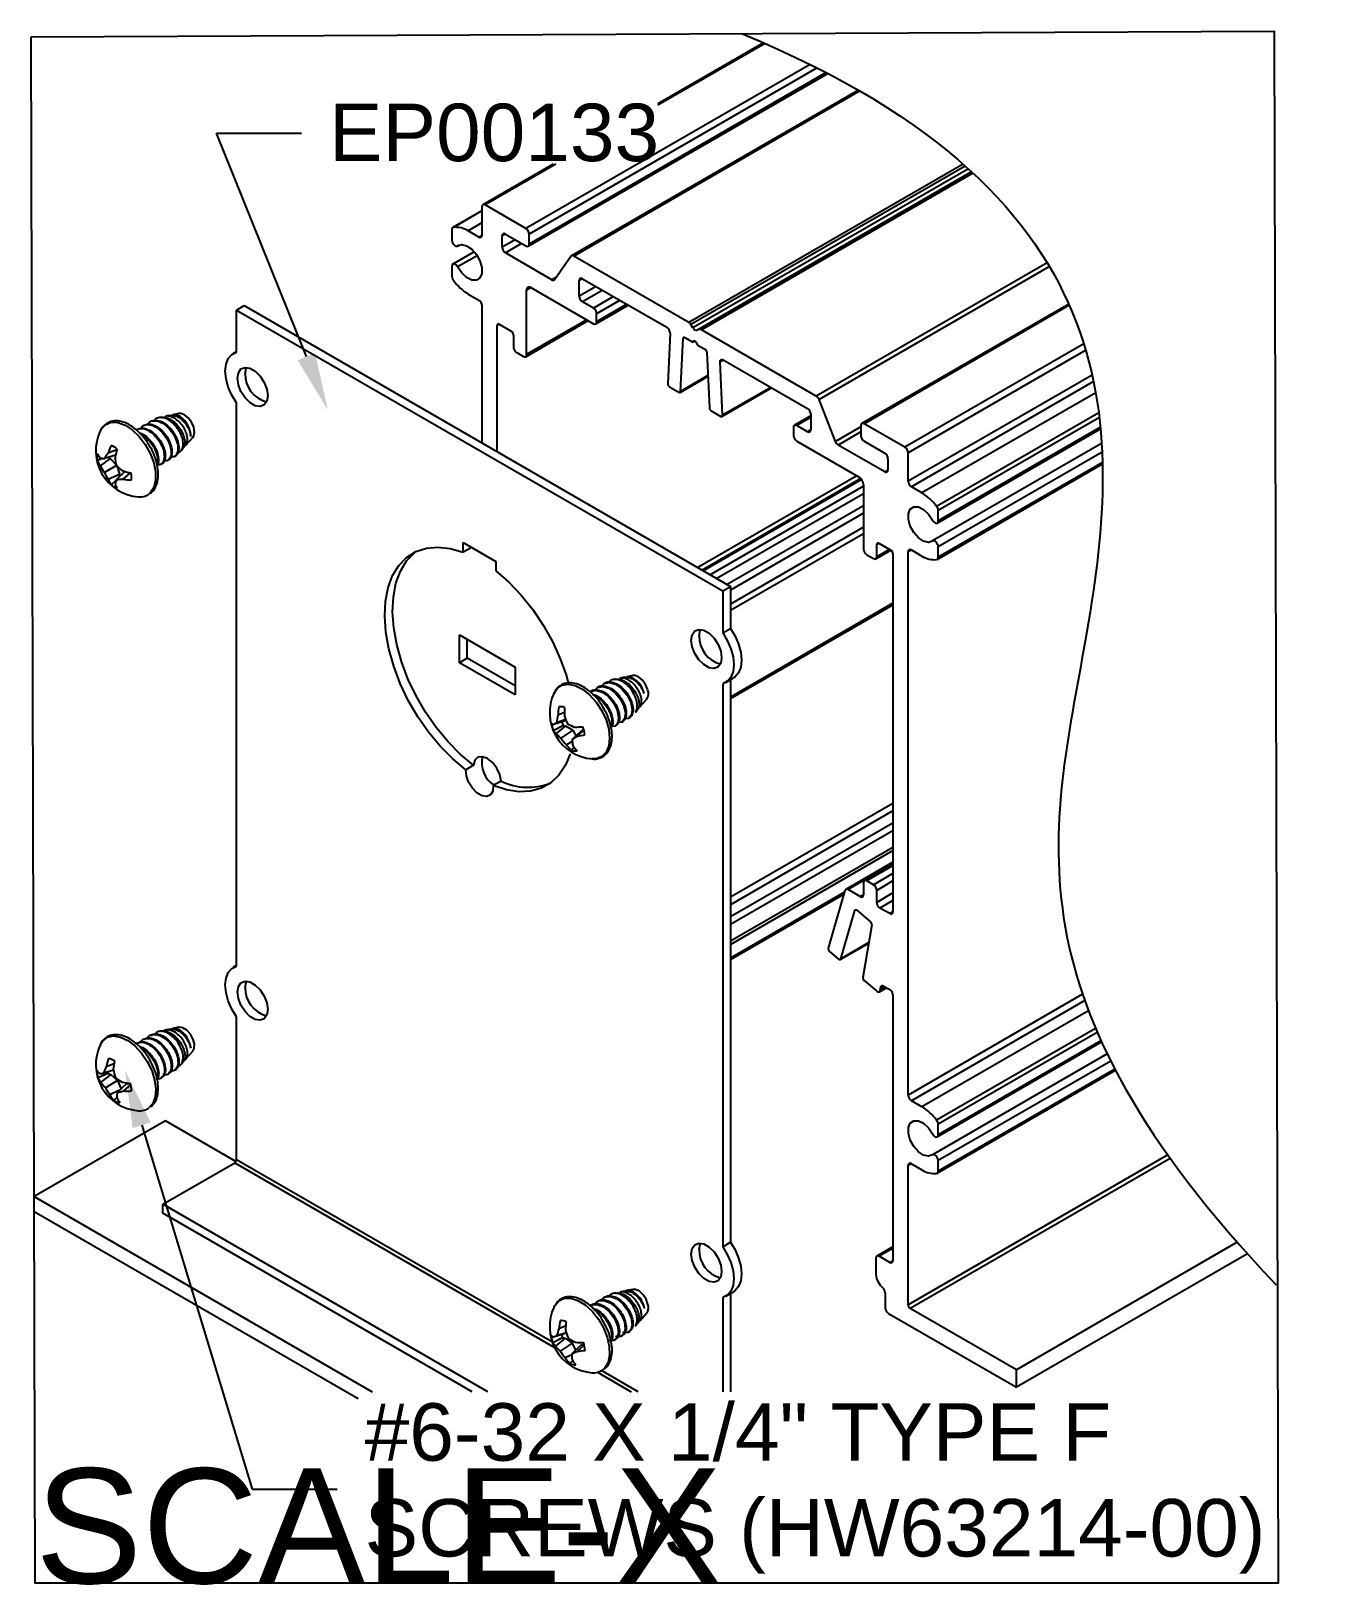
# Model space of a CAD drawing. Extents: x 0 to 4.21, y -5.05 to 0.02.
import ezdxf
from ezdxf import colors
from ezdxf.entities.mleader import LeaderData, LeaderLine
from ezdxf.math import Vec2, Vec3

# ---------------------------------------------------------------- set-up
doc = ezdxf.new("R2010")
doc.units = 0
doc.header["$LTSCALE"] = 0.5
doc.header["$MEASUREMENT"] = 0
for name, color, linetype in [('Dimension', 10, 'CONTINUOUS'), ('End Cap', 92, 'CONTINUOUS'), ('FAB DWG', 221, 'CONTINUOUS'), ('Hardware', 242, 'CONTINUOUS'), ('Housing', 150, 'CONTINUOUS')]:
    doc.layers.add(name, color=color, linetype=linetype)
doc.layers.add('Text-Unprinted', color=131, linetype='CONTINUOUS', plot=False)
doc.styles.add('LSAD_Standard', font='arial.ttf')

msp = doc.modelspace()

# ---------------------------------------------------------------- texts
at = {"layer": 'Text-Unprinted', "ltscale": 0.5, "transparency": 16777216, "style": 'LSAD_Standard'}
msp.add_attdef('SCALE-X', (0.0132, -5.0474), 'XEffectiveScaleFactor', height=0.375, dxfattribs=at)

# ---------------------------------------------------------------- linework, layer by layer
at = {"layer": 'Dimension', "transparency": 16777216}
msp.add_open_spline([(2.3219, 0.0092), (3.6173, -0.5248), (3.502, -2.0327), (3.1689, -3.1314), (4.0635, -4.0731)], degree=3, knots=[0, 0, 0, 0, 1, 1.936571, 1.936571, 1.936571, 1.936571], dxfattribs=at)
at = {"layer": 'End Cap', "transparency": 16777216}
for p, q in [((0.6702, -0.8923), (0.6957, -0.8776)), ((0.6702, -1.0295), (0.6702, -0.8923)), ((0.6702, -0.8923), (2.2571, -1.8084)), ((0.6957, -0.8776), (2.2825, -1.7937)), ((0.6702, -1.0279), (0.66, -1.0338)), ((0.6702, -3.0328), (0.6702, -1.1953)), ((1.4106, -1.6509), (1.5167, -1.7121)), ((1.4106, -1.6823), (1.4106, -1.6509)), ((1.4361, -1.6676), (1.4106, -1.6823)), ((1.4361, -1.6676), (1.4361, -1.6656)), ((1.5167, -1.7121), (1.5167, -1.7435)), ((2.2571, -1.8084), (2.2825, -1.7937)), ((2.2571, -1.8084), (2.2571, -1.9456)), ((2.2825, -1.7937), (2.2825, -1.9309)), ((1.3982, -1.9522), (1.58, -2.0572)), ((1.3982, -2.0431), (1.3982, -1.9522)), ((1.4237, -2.0284), (1.4237, -1.9669)), ((2.2571, -1.9456), (2.2825, -1.9309)), ((1.4237, -2.0284), (1.3982, -2.0431)), ((1.58, -2.1186), (1.4237, -2.0284)), ((1.58, -2.148), (1.3982, -2.0431)), ((1.58, -2.0572), (1.58, -2.148)), ((2.2571, -2.1114), (2.2571, -3.9489)), ((2.2673, -2.1071), (2.2927, -2.0924)), ((2.2825, -2.0983), (2.2825, -3.9342)), ((1.4443, -2.3777), (1.4188, -2.3924)), ((1.534, -2.4295), (1.5085, -2.4442)), ((0.6702, -3.0311), (0.66, -3.037)), ((0.6702, -3.6653), (0.6702, -3.1985)), ((0.4383, -3.538), (0.0098, -3.7853)), ((0.6686, -3.6709), (0.4383, -3.538)), ((0.4305, -3.8102), (0.6646, -3.6751)), ((0.6646, -3.6751), (1.7087, -4.2779)), ((1.7012, -4.2605), (0.6702, -3.6653)), ((0.0098, -3.8342), (0.0098, -3.7853)), ((0.0098, -3.7853), (1.1129, -4.4221)), ((0.0098, -3.8342), (1.067, -4.4445)), ((1.4905, -4.4221), (0.4305, -3.8102)), ((0.4305, -3.8396), (0.4305, -3.8102)), ((1.4396, -4.4221), (0.4305, -3.8396)), ((2.2571, -3.9489), (2.2825, -3.9342)), ((2.2673, -4.1104), (2.2927, -4.0957)), ((2.2825, -4.1016), (2.2825, -4.4221)), ((2.2571, -4.1146), (2.2571, -4.4221)), ((1.8489, -4.3588), (1.9586, -4.4221)), ((1.9813, -4.4221), (1.8619, -4.3532))]:
    msp.add_line(p, q, dxfattribs=at)
at = {"layer": 'End Cap', "transparency": 16777216, "flags": 128}
for points in [[(0.6702, -1.1953), (0.655, -1.1701), (0.6435, -1.1434), (0.6364, -1.1167), (0.6339, -1.0915), (0.6364, -1.069), (0.6435, -1.0506), (0.655, -1.0372), (0.6702, -1.0295)], [(0.6735, -1.1143), (0.6765, -1.0965), (0.6851, -1.0843), (0.6983, -1.0791), (0.7144, -1.0816), (0.7316, -1.0916), (0.7478, -1.1077), (0.7609, -1.128), (0.7695, -1.1502), (0.7725, -1.1715), (0.7695, -1.1893), (0.7609, -1.2015), (0.7478, -1.2067), (0.7316, -1.2041), (0.7144, -1.1942), (0.6983, -1.1781), (0.6851, -1.1577), (0.6765, -1.1356), (0.6735, -1.1143)], [(0.699, -1.0996), (0.702, -1.0818), (0.7032, -1.0791)], [(1.4188, -2.3924), (1.3762, -2.357), (1.3353, -2.3158), (1.297, -2.2695), (1.2619, -2.2192), (1.2309, -2.1659), (1.2046, -2.1105), (1.1834, -2.0542), (1.1677, -1.9981), (1.158, -1.9434), (1.1543, -1.891), (1.1568, -1.8422), (1.1654, -1.7977), (1.18, -1.7586), (1.2001, -1.7256), (1.2256, -1.6993), (1.2557, -1.6803), (1.29, -1.6689), (1.3278, -1.6655), (1.3683, -1.6699), (1.4106, -1.6823)], [(1.4443, -2.3777), (1.4016, -2.3423), (1.3607, -2.3011), (1.3224, -2.2548), (1.2874, -2.2046), (1.2564, -2.1512), (1.23, -2.0958), (1.2088, -2.0395), (1.1932, -1.9834), (1.1834, -1.9287), (1.1798, -1.8764), (1.1823, -1.8275), (1.1909, -1.783), (1.2054, -1.7439), (1.2256, -1.7109), (1.251, -1.6846), (1.258, -1.6792)], [(1.5167, -1.7435), (1.559, -1.7801), (1.5995, -1.8223), (1.6373, -1.8694), (1.6716, -1.9203), (1.7017, -1.9742), (1.7272, -2.0298), (1.7473, -2.0862), (1.7533, -2.1089)], [(2.1548, -1.9694), (2.1578, -1.9516), (2.1664, -1.9394), (2.1795, -1.9342), (2.1957, -1.9368), (2.2129, -1.9467), (2.229, -1.9628), (2.2422, -1.9832), (2.2508, -2.0053), (2.2538, -2.0266), (2.2508, -2.0444), (2.2422, -2.0566), (2.229, -2.0618), (2.2129, -2.0593), (2.1957, -2.0493), (2.1795, -2.0332), (2.1664, -2.0129), (2.1578, -1.9907), (2.1548, -1.9694)], [(2.1802, -1.9547), (2.1832, -1.9369), (2.1844, -1.9342)], [(2.2571, -1.9456), (2.2723, -1.9708), (2.2838, -1.9975), (2.2909, -2.0242), (2.2934, -2.0494), (2.2909, -2.0719), (2.2838, -2.0903), (2.2723, -2.1037), (2.2571, -2.1114)], [(2.2825, -1.9309), (2.2977, -1.9561), (2.3092, -1.9828), (2.3164, -2.0095), (2.3188, -2.0347), (2.3164, -2.0572), (2.3092, -2.0756), (2.2977, -2.089), (2.2927, -2.0924)], [(1.534, -2.4295), (1.5297, -2.4083), (1.5197, -2.387), (1.5056, -2.3685), (1.4891, -2.3554), (1.4727, -2.3496), (1.4585, -2.3517), (1.4486, -2.3615), (1.4443, -2.3777)], [(1.7596, -2.3398), (1.7439, -2.3778), (1.7227, -2.4096), (1.6964, -2.4346), (1.6654, -2.4521), (1.6303, -2.462), (1.592, -2.464), (1.5511, -2.458), (1.5085, -2.4442)], [(1.5085, -2.4442), (1.5067, -2.4619), (1.4992, -2.4744), (1.4871, -2.4799), (1.4718, -2.4779), (1.4555, -2.4684), (1.4402, -2.4529), (1.4281, -2.4333), (1.4206, -2.4122), (1.4188, -2.3924)], [(0.6702, -3.1985), (0.655, -3.1734), (0.6435, -3.1467), (0.6364, -3.12), (0.6339, -3.0947), (0.6364, -3.0723), (0.6435, -3.0538), (0.655, -3.0404), (0.6702, -3.0328)], [(0.6735, -3.1176), (0.6765, -3.0998), (0.6851, -3.0875), (0.6983, -3.0824), (0.7144, -3.0849), (0.7316, -3.0948), (0.7478, -3.1109), (0.7609, -3.1313), (0.7695, -3.1535), (0.7725, -3.1747), (0.7695, -3.1926), (0.7609, -3.2048), (0.7478, -3.2099), (0.7316, -3.2074), (0.7144, -3.1975), (0.6983, -3.1814), (0.6851, -3.161), (0.6765, -3.1389), (0.6735, -3.1176)], [(0.699, -3.1029), (0.702, -3.0851), (0.7032, -3.0823)], [(2.1548, -3.9727), (2.1578, -3.9549), (2.1664, -3.9426), (2.1795, -3.9375), (2.1957, -3.94), (2.2129, -3.9499), (2.229, -3.966), (2.2422, -3.9864), (2.2508, -4.0086), (2.2538, -4.0298), (2.2508, -4.0477), (2.2422, -4.0599), (2.229, -4.065), (2.2129, -4.0625), (2.1957, -4.0526), (2.1795, -4.0365), (2.1664, -4.0161), (2.1578, -3.994), (2.1548, -3.9727)], [(2.1802, -3.958), (2.1832, -3.9402), (2.1844, -3.9374)], [(2.2571, -3.9489), (2.2723, -3.9741), (2.2838, -4.0007), (2.2909, -4.0274), (2.2934, -4.0527), (2.2909, -4.0752), (2.2838, -4.0936), (2.2723, -4.107), (2.2571, -4.1146)], [(2.2825, -3.9342), (2.2977, -3.9594), (2.3092, -3.986), (2.3164, -4.0127), (2.3188, -4.038), (2.3164, -4.0605), (2.3092, -4.0789), (2.2977, -4.0923), (2.2927, -4.0957)]]:
    msp.add_lwpolyline(points, dxfattribs=at)
at = {"layer": 'End Cap', "transparency": 16777216}
for centre, radius, start, end in [((0.7925, -1.1016), 0.0936, 178.7675, 255.0314), ((2.2738, -1.9567), 0.0936, 178.7675, 255.0314), ((1.5573, -2.369), 0.0868, 167.0833, 237.9765), ((1.6215, -2.2484), 0.2012, 244.2006, 291.3488), ((0.7925, -3.1049), 0.0936, 178.7675, 255.0314), ((0.6579, -3.6647), 0.0123, 302.6055, 357.3945), ((2.2738, -3.96), 0.0936, 178.7675, 255.0314)]:
    msp.add_arc(centre, radius, start, end, dxfattribs=at)
at = {"layer": 'Hardware', "transparency": 16777216}
for p, q in [((0.3903, -1.2554), (0.3875, -1.2569)), ((0.4232, -1.2421), (0.4173, -1.2433)), ((0.4532, -1.2358), (0.4394, -1.2387)), ((0.4824, -1.2296), (0.4613, -1.2341)), ((0.3461, -1.2809), (0.3433, -1.2825)), ((0.3682, -1.2681), (0.3654, -1.2697)), ((0.5049, -1.3333), (0.5276, -1.3079)), ((0.2756, -1.3661), (0.2395, -1.377)), ((0.2804, -1.3482), (0.2513, -1.359)), ((0.4675, -1.3701), (0.4703, -1.3685)), ((0.4899, -1.3501), (0.4963, -1.3429)), ((0.2355, -1.3761), (0.216, -1.3832)), ((0.2584, -1.3761), (0.2255, -1.4003)), ((0.2785, -1.3995), (0.2395, -1.4221)), ((0.2529, -1.3729), (0.2584, -1.3761)), ((0.2584, -1.3761), (0.2779, -1.3967)), ((0.306, -1.4188), (0.2785, -1.4446)), ((0.2807, -1.4015), (0.2888, -1.4287)), ((0.4233, -1.3956), (0.4261, -1.394)), ((0.4454, -1.3828), (0.4482, -1.3812)), ((0.2888, -1.4287), (0.2513, -1.4451)), ((0.2888, -1.4287), (0.2888, -1.435)), ((0.3239, -1.4235), (0.3, -1.4434)), ((1.8508, -2.1224), (1.848, -2.124)), ((1.8729, -2.1097), (1.8701, -2.1113)), ((1.9064, -2.0968), (1.8999, -2.0981)), ((1.9363, -2.0905), (1.9219, -2.0935)), ((1.9637, -2.0847), (1.944, -2.0889)), ((1.9541, -2.0888), (1.9441, -2.0893)), ((1.8287, -2.1352), (1.8259, -2.1368)), ((1.9871, -2.1874), (2.0089, -2.163)), ((1.745, -2.2288), (1.7149, -2.2387)), ((1.7406, -2.2054), (1.7195, -2.2145)), ((1.735, -2.1867), (1.7229, -2.1866)), ((1.7458, -2.2309), (1.7401, -2.234)), ((1.9502, -2.2244), (1.9546, -2.2218)), ((1.9721, -2.2041), (1.9788, -2.1966)), ((1.7362, -2.248), (1.7049, -2.2656)), ((1.7401, -2.234), (1.7051, -2.245)), ((1.7444, -2.249), (1.7136, -2.2744)), ((1.7676, -2.2627), (1.7294, -2.2889)), ((1.7362, -2.248), (1.7444, -2.249)), ((1.7444, -2.249), (1.7676, -2.2627)), ((1.7949, -2.2659), (1.7656, -2.2931)), ((1.7676, -2.2627), (1.7782, -2.2814)), ((1.8043, -2.2632), (1.7829, -2.2824)), ((1.7949, -2.2659), (1.8036, -2.2611)), ((1.906, -2.2499), (1.9087, -2.2483)), ((1.9281, -2.2371), (1.9308, -2.2356)), ((1.7663, -2.3005), (1.7472, -2.3105)), ((1.7729, -2.3187), (1.7639, -2.3289)), ((0.424, -3.2451), (0.418, -3.2464)), ((0.4538, -3.2389), (0.44, -3.2418)), ((0.4824, -3.2329), (0.462, -3.2372)), ((0.3466, -3.2838), (0.3439, -3.2854)), ((0.3687, -3.271), (0.366, -3.2726)), ((0.3908, -3.2583), (0.3881, -3.2599)), ((0.4903, -3.3528), (0.4967, -3.3456)), ((0.5053, -3.3361), (0.5276, -3.3112)), ((0.2511, -3.3833), (0.2183, -3.3977)), ((0.2598, -3.3867), (0.2278, -3.4115)), ((0.2686, -3.3726), (0.2366, -3.3825)), ((0.2707, -3.3516), (0.2456, -3.3615)), ((0.2511, -3.3833), (0.2598, -3.3867)), ((0.2598, -3.3867), (0.2824, -3.4059)), ((0.4239, -3.3985), (0.4267, -3.3969)), ((0.446, -3.3858), (0.4488, -3.3842)), ((0.4681, -3.373), (0.4734, -3.37)), ((0.2824, -3.4059), (0.2428, -3.4305)), ((0.289, -3.4385), (0.2574, -3.4534)), ((0.3114, -3.4173), (0.2814, -3.4456)), ((0.2824, -3.4059), (0.2938, -3.4339)), ((0.3253, -3.4198), (0.3014, -3.4404)), ((0.3114, -3.4173), (0.3222, -3.4159)), ((0.2798, -3.4622), (0.2703, -3.4712)), ((1.9058, -4.1001), (1.8997, -4.1014)), ((1.9358, -4.0938), (1.9217, -4.0968)), ((1.9637, -4.088), (1.9437, -4.0922)), ((1.8284, -4.1386), (1.8256, -4.1402)), ((1.8505, -4.1259), (1.8477, -4.1275)), ((1.8725, -4.1131), (1.8698, -4.1147)), ((1.7451, -4.2076), (1.7225, -4.217)), ((1.9717, -4.2077), (1.9784, -4.2003)), ((1.9868, -4.191), (2.0089, -4.1663)), ((1.7343, -4.2458), (1.7024, -4.2621)), ((1.7395, -4.233), (1.705, -4.244)), ((1.7428, -4.2478), (1.7115, -4.2731)), ((1.7467, -4.2301), (1.716, -4.2399)), ((1.7343, -4.2458), (1.7428, -4.2478)), ((1.7468, -4.2304), (1.7395, -4.233)), ((1.7428, -4.2478), (1.7659, -4.264)), ((1.9056, -4.2534), (1.9084, -4.2518)), ((1.9277, -4.2406), (1.9305, -4.239)), ((1.9498, -4.2278), (1.9546, -4.2251)), ((1.7659, -4.264), (1.7271, -4.2895)), ((1.7644, -4.3013), (1.7436, -4.3118)), ((1.7941, -4.2707), (1.7645, -4.2984)), ((1.7659, -4.264), (1.7771, -4.2865)), ((1.8054, -4.2702), (1.783, -4.29)), ((1.7941, -4.2707), (1.8045, -4.267)), ((1.7679, -4.3204), (1.7587, -4.3301))]:
    msp.add_line(p, q, dxfattribs=at)
at = {"layer": 'Hardware', "transparency": 16777216, "flags": 128}
for points in [[(0.2256, -1.2867), (0.2297, -1.2794), (0.2436, -1.2653), (0.2619, -1.2584), (0.2833, -1.2592), (0.3066, -1.2675), (0.3303, -1.2829), (0.3528, -1.3043), (0.3728, -1.3306), (0.389, -1.3599), (0.4005, -1.3905), (0.4064, -1.4204), (0.4064, -1.4477), (0.4005, -1.4709), (0.389, -1.4882), (0.3842, -1.4925)], [(0.5333, -1.29), (0.5308, -1.2742), (0.5237, -1.258), (0.5132, -1.2437), (0.5007, -1.2337), (0.4883, -1.2294), (0.4824, -1.2296)], [(0.5276, -1.3079), (0.5308, -1.303), (0.5333, -1.29)], [(1.7069, -2.1418), (1.7171, -2.1268), (1.7333, -2.1162), (1.7532, -2.1129), (1.7758, -2.1174), (1.7994, -2.1292), (1.8227, -2.1477), (1.8442, -2.1717), (1.8625, -2.1997), (1.8765, -2.2298), (1.8853, -2.2603), (1.8883, -2.2892), (1.8855, -2.3147), (1.8768, -2.3352), (1.8629, -2.3494), (1.8447, -2.3564), (1.831, -2.3569)], [(1.84, -2.1327), (1.8486, -2.1237), (1.8658, -2.1202), (1.8857, -2.1261), (1.9062, -2.1409), (1.9228, -2.1612), (1.9348, -2.185), (1.9397, -2.208), (1.9371, -2.2261), (1.9276, -2.2374), (1.9131, -2.2393), (1.9131, -2.2393)], [(1.8621, -2.1199), (1.8707, -2.1109), (1.8879, -2.1074), (1.9078, -2.1133), (1.9283, -2.1281), (1.9449, -2.1484), (1.9569, -2.1723), (1.9618, -2.1953), (1.9592, -2.2133), (1.9497, -2.2247), (1.9352, -2.2266), (1.9352, -2.2266)], [(2.0122, -2.1298), (2.0053, -2.1136), (1.9948, -2.0992), (1.9824, -2.089), (1.9699, -2.0845), (1.9637, -2.0847)], [(1.8261, -2.1369), (1.8265, -2.1364), (1.8437, -2.1329), (1.8637, -2.1389), (1.8841, -2.1536), (1.9007, -2.1739), (1.9127, -2.1978), (1.9176, -2.2208), (1.915, -2.2389), (1.9055, -2.2502), (1.891, -2.2521), (1.891, -2.2521)], [(0.5329, -3.2871), (0.5284, -3.2708), (0.5198, -3.2551), (0.5083, -3.2423), (0.4956, -3.2344), (0.4837, -3.2327), (0.4824, -3.2329)], [(0.2256, -3.2899), (0.2342, -3.2767), (0.2498, -3.2652), (0.2694, -3.2611), (0.2917, -3.2646), (0.3153, -3.2756), (0.3387, -3.2933), (0.3605, -3.3167), (0.3793, -3.3443), (0.3938, -3.3743), (0.4033, -3.4048), (0.407, -3.434), (0.4049, -3.46), (0.3969, -3.4812), (0.3856, -3.4947)], [(0.5276, -3.3112), (0.5324, -3.3015), (0.5329, -3.2871)], [(2.0132, -4.137), (2.0073, -4.1206), (1.9975, -4.1056), (1.9854, -4.0942), (1.9728, -4.0883), (1.9637, -4.088)], [(1.7069, -4.145), (1.7093, -4.1403), (1.7226, -4.1253), (1.7403, -4.1173), (1.7614, -4.117), (1.7845, -4.1242), (1.8082, -4.1386), (1.831, -4.1593), (1.8514, -4.185), (1.8683, -4.214), (1.8804, -4.2445), (1.8871, -4.2746), (1.888, -4.3024), (1.8829, -4.3263), (1.8722, -4.3445), (1.8657, -4.3506)], [(1.8262, -4.1411), (1.8299, -4.1382), (1.848, -4.137), (1.8682, -4.145), (1.8882, -4.1616), (1.9038, -4.1829), (1.9142, -4.2068), (1.9173, -4.2291), (1.913, -4.2457), (1.9021, -4.2549), (1.8867, -4.2546), (1.8867, -4.2546)], [(1.8383, -4.1362), (1.852, -4.1254), (1.8701, -4.1242), (1.8903, -4.1323), (1.9103, -4.1488), (1.9259, -4.1701), (1.9363, -4.1941), (1.9394, -4.2164), (1.9351, -4.233), (1.9242, -4.2422), (1.9088, -4.2418), (1.9088, -4.2418)], [(1.8604, -4.1235), (1.8741, -4.1127), (1.8922, -4.1114), (1.9124, -4.1195), (1.9324, -4.136), (1.948, -4.1573), (1.9583, -4.1813), (1.9615, -4.2036), (1.9572, -4.2202), (1.9463, -4.2294), (1.9309, -4.2291), (1.9309, -4.2291)]]:
    msp.add_lwpolyline(points, dxfattribs=at)
at = {"layer": 'Hardware', "transparency": 16777216}
for centre, radius, start, end in [((0.4413, -1.3053), 0.0799, 0.7404, 55.3724), ((0.3622, -1.3512), 0.151, 154.7008, 265.2938), ((0.2898, -1.3717), 0.0746, 171.1794, 188.8206), ((0.2733, -1.3307), 0.0644, 207.294, 222.063), ((0.384, -1.459), 0.1662, 143.0124, 150.4521), ((0.4342, -1.4188), 0.1925, 153.8836, 161.8938), ((0.2345, -1.4037), 0.0746, 51.1806, 68.8248), ((0.5641, -1.435), 0.2967, 162.4504, 167.78), ((0.2852, -1.3563), 0.0742, 201.2615, 216.3895), ((0.2532, -1.2816), 0.0964, 253.2757, 261.8218), ((0.3492, -1.3359), 0.1394, 207.4879, 218.1386), ((0.4969, -1.3509), 0.2238, 185.4463, 192.5419), ((0.4298, -1.2347), 0.2238, 227.4587, 234.5541), ((0.3906, -1.1344), 0.2967, 252.2217, 257.5505), ((0.3689, -1.3701), 0.1395, 201.8619, 212.512), ((0.3194, -1.4153), 0.0743, 203.6114, 218.7372), ((0.3082, -1.4037), 0.0746, 231.1806, 248.8248), ((0.368, -1.4804), 0.0964, 158.1864, 166.735), ((0.3355, -1.4384), 0.0645, 197.9392, 212.7056), ((0.2798, -1.2784), 0.1662, 269.5543, 276.9926), ((0.3397, -1.255), 0.1925, 258.1085, 266.1181), ((0.2529, -1.4356), 0.0746, 351.1794, 8.8206), ((0.3549, -1.452), 0.05, 264.1841, 305.8905), ((1.9294, -2.157), 0.0726, 11.6413, 70.1324), ((1.9808, -2.1435), 0.0342, 325.1007, 23.4352), ((1.8434, -2.2063), 0.151, 154.7008, 265.2938), ((1.8665, -2.2554), 0.1526, 164.4755, 173.7284), ((1.8964, -2.2213), 0.177, 168.6671, 177.8049), ((1.7276, -2.2262), 0.0399, 69.9856, 96.8121), ((1.9762, -2.207), 0.2357, 175.5362, 182.4273), ((1.9394, -2.1526), 0.2088, 197.9515, 205.6114), ((1.7135, -2.2239), 0.0227, 225.3249, 248.3198), ((1.8121, -2.2208), 0.1161, 189.531, 202.6536), ((1.7307, -2.2489), 0.0307, 212.8238, 236.1626), ((1.7734, -2.3398), 0.1168, 120.0694, 125.7772), ((1.7875, -2.2097), 0.0982, 221.1906, 233.6901), ((1.8263, -2.2138), 0.0963, 193.5127, 200.7754), ((1.8555, -2.0353), 0.2324, 243.3123, 249.5697), ((1.7652, -1.7209), 0.5323, 270.9863, 273.7775), ((1.7448, -2.0291), 0.2562, 278.5374, 284.1928), ((1.6931, -2.2967), 0.1161, 9.531, 22.6536), ((1.8646, -2.1952), 0.1645, 214.7191, 224.4835), ((1.8448, -2.2386), 0.1212, 216.3659, 228.1287), ((1.7776, -2.2913), 0.0399, 249.9856, 276.8121), ((1.5061, -1.8532), 0.5108, 300.5372, 302.8118), ((1.8835, -2.2863), 0.1181, 183.2954, 193.0274), ((1.8723, -2.2475), 0.1228, 212.2242, 222.8736), ((0.4421, -3.3088), 0.0794, 5.8913, 60.7742), ((0.3622, -3.3545), 0.151, 154.7008, 265.2938), ((0.4265, -3.3966), 0.1843, 160.4746, 169.0462), ((0.2418, -3.3918), 0.0579, 58.1508, 79.0536), ((0.5327, -3.3967), 0.2659, 168.2746, 174.3279), ((0.252, -3.3496), 0.0439, 212.8046, 230.4782), ((0.3079, -3.3738), 0.0927, 179.7067, 194.9638), ((0.2192, -3.2284), 0.1551, 271.8309, 276.47), ((0.3812, -3.4316), 0.1527, 152.679, 161.2227), ((0.3319, -3.3652), 0.0828, 189.1063, 192.6176), ((0.484, -3.3289), 0.2198, 190.869, 198.1928), ((0.4094, -3.2157), 0.2261, 233.5871, 240.4153), ((0.2675, -3.3742), 0.0545, 205.5267, 223.1686), ((0.3313, -3.3448), 0.1232, 212.8092, 224.1035), ((0.3784, -3.3603), 0.1527, 207.3799, 217.559), ((0.3773, -3.4621), 0.0973, 170.2394, 180.0597), ((0.2385, -3.2409), 0.2092, 281.8252, 287.4947), ((0.3612, -3.0699), 0.3482, 259.5053, 263.9369), ((0.3156, -3.2334), 0.2075, 266.0792, 273.3077), ((0.2348, -3.4401), 0.0927, 359.7067, 14.9638), ((0.3398, -3.4071), 0.0945, 209.3252, 222.7108), ((0.3009, -3.422), 0.0579, 238.1508, 259.0536), ((0.3599, -3.4257), 0.0879, 204.5598, 217.2306), ((0.3554, -3.4574), 0.0479, 263.2622, 309.0268), ((1.9263, -4.1624), 0.0762, 9.3962, 65.8787), ((1.8434, -4.2096), 0.151, 154.7008, 265.2938), ((1.9839, -4.1476), 0.0312, 323.2281, 19.9777), ((1.9015, -4.235), 0.1799, 165.3364, 174.2544), ((1.7264, -4.2361), 0.0467, 64.6064, 88.7727), ((1.9919, -4.226), 0.2476, 172.5763, 179.1286), ((1.7204, -4.2178), 0.0304, 218.8533, 239.5416), ((1.803, -4.2264), 0.1068, 185.6133, 199.4921), ((1.9545, -4.9023), 0.704, 109.7998, 110.7554), ((1.8642, -4.2694), 0.1511, 159.7244, 168.7667), ((1.8199, -4.2189), 0.0897, 190.6804, 197.4759), ((1.9515, -4.1667), 0.2144, 195.0024, 202.5129), ((1.8712, -4.0528), 0.2286, 238.9967, 245.5368), ((1.7373, -4.2424), 0.0401, 209.4298, 229.9522), ((1.7979, -4.2068), 0.1089, 217.4568, 229.4038), ((1.8637, -4.2053), 0.1605, 211.6372, 221.5465), ((1.8723, -4.3017), 0.1079, 178.2217, 188.1245), ((1.6472, -4.0152), 0.3065, 292.5004, 296.3013), ((1.8067, -3.8363), 0.4257, 265.9379, 269.484), ((1.7706, -4.0607), 0.2296, 273.0855, 279.4804), ((1.7022, -4.2976), 0.1068, 5.6133, 19.4921), ((1.8356, -4.2509), 0.1103, 213.4735, 225.8343), ((1.7788, -4.2879), 0.0467, 244.6064, 268.7727), ((1.8598, -4.2644), 0.1079, 209.1337, 220.5386), ((1.8362, -4.311), 0.0494, 263.9454, 306.6242)]:
    msp.add_arc(centre, radius, start, end, dxfattribs=at)
for points, knots in [([(0.3795, -1.3242), (0.3756, -1.3185), (0.3659, -1.3039), (0.3469, -1.2845), (0.324, -1.2672), (0.3001, -1.2562), (0.2768, -1.2523), (0.2553, -1.2561), (0.2383, -1.2676), (0.2286, -1.2784), (0.2262, -1.2859), (0.226, -1.2865)], [0, 0, 0, 0, 0.0849665, 0.2159477, 0.3475999, 0.4802531, 0.6133875, 0.7436606, 0.8680223, 0.9896264, 1, 1, 1, 1]), ([(0.3574, -1.2784), (0.3598, -1.2752), (0.3659, -1.2671), (0.3823, -1.2643), (0.4026, -1.27), (0.4232, -1.2848), (0.4409, -1.3057), (0.453, -1.3301), (0.4583, -1.3536), (0.4558, -1.3725), (0.4471, -1.3843), (0.438, -1.3845), (0.4338, -1.3846)], [0, 0, 0, 0, 0.069685, 0.177153, 0.281858, 0.386563, 0.494032, 0.597227, 0.703759, 0.81029, 0.913486, 1, 1, 1, 1]), ([(0.3682, -1.2682), (0.3737, -1.2661), (0.3848, -1.2621), (0.4055, -1.2686), (0.4259, -1.2831), (0.4437, -1.3042), (0.4557, -1.3284), (0.4612, -1.3522), (0.4583, -1.3703), (0.453, -1.3805), (0.4482, -1.3812), (0.4482, -1.3812)], [0, 0, 0, 0, 0.125903, 0.24999, 0.374077, 0.50144, 0.623738, 0.74999, 0.876242, 0.998541, 1, 1, 1, 1]), ([(0.3795, -1.2656), (0.3819, -1.2624), (0.388, -1.2544), (0.4044, -1.2516), (0.4247, -1.2573), (0.4453, -1.272), (0.463, -1.293), (0.4751, -1.3173), (0.4804, -1.3409), (0.4779, -1.3597), (0.4692, -1.3715), (0.4601, -1.3717), (0.4559, -1.3719)], [0, 0, 0, 0, 0.069685, 0.177153, 0.281858, 0.386563, 0.494032, 0.597227, 0.703759, 0.81029, 0.913486, 1, 1, 1, 1]), ([(0.3903, -1.2554), (0.3958, -1.2534), (0.4068, -1.2494), (0.4276, -1.2558), (0.448, -1.2704), (0.4658, -1.2914), (0.4778, -1.3157), (0.4833, -1.3394), (0.4804, -1.3575), (0.4751, -1.3677), (0.4703, -1.3684), (0.4703, -1.3684)], [0, 0, 0, 0, 0.125903, 0.24999, 0.374077, 0.50144, 0.623738, 0.74999, 0.876242, 0.998541, 1, 1, 1, 1]), ([(0.4797, -1.3554), (0.4803, -1.3554), (0.4851, -1.3556), (0.4913, -1.3496), (0.4966, -1.3377), (0.4966, -1.321), (0.4915, -1.3018), (0.4816, -1.2822), (0.4678, -1.2646), (0.4515, -1.2511), (0.4345, -1.243), (0.4187, -1.2421), (0.4076, -1.2456), (0.4038, -1.2512), (0.4029, -1.2525)], [0, 0, 0, 0, 0.013765, 0.106757, 0.199636, 0.294102, 0.388818, 0.483449, 0.579428, 0.675867, 0.772246, 0.869739, 0.967899, 1, 1, 1, 1]), ([(0.4234, -1.2427), (0.427, -1.2421), (0.4355, -1.2405), (0.4513, -1.2461), (0.468, -1.2574), (0.4829, -1.2734), (0.4942, -1.2919), (0.501, -1.3109), (0.5026, -1.3273), (0.5005, -1.3384), (0.4967, -1.3415), (0.4957, -1.3423)], [0, 0, 0, 0, 0.0927609, 0.2190483, 0.3452746, 0.468342, 0.591548, 0.7147012, 0.8349133, 0.9550376, 1, 1, 1, 1]), ([(0.5046, -1.3331), (0.505, -1.3328), (0.5081, -1.3308), (0.5105, -1.322), (0.5107, -1.3077), (0.506, -1.2906), (0.4972, -1.2732), (0.4847, -1.2576), (0.47, -1.2454), (0.4551, -1.2388), (0.4442, -1.2368), (0.4399, -1.2388), (0.4395, -1.239)], [0, 0, 0, 0, 0.014877, 0.132647, 0.252686, 0.373089, 0.493359, 0.615552, 0.73841, 0.861176, 0.985524, 1, 1, 1, 1]), ([(0.4533, -1.2365), (0.4555, -1.2359), (0.4619, -1.2342), (0.4745, -1.2378), (0.489, -1.2464), (0.5024, -1.2594), (0.5128, -1.2747), (0.5196, -1.2907), (0.5206, -1.2998), (0.5211, -1.3043)], [0, 0, 0, 0, 0.084186, 0.241218, 0.3982, 0.551458, 0.70401, 0.856533, 1, 1, 1, 1]), ([(0.4867, -1.2396), (0.4821, -1.2373), (0.4732, -1.233), (0.4652, -1.2338), (0.4614, -1.2342)], [0, 0, 0, 0, 0.510998, 1, 1, 1, 1]), ([(0.4623, -1.2357), (0.4644, -1.235), (0.4708, -1.2329), (0.4798, -1.236), (0.4858, -1.2391), (0.4867, -1.2396)], [0, 0, 0, 0, 0.297807, 0.902635, 1, 1, 1, 1]), ([(0.3433, -1.2825), (0.3489, -1.2805), (0.3599, -1.2765), (0.3807, -1.2829), (0.4011, -1.2975), (0.4188, -1.3185), (0.4309, -1.3428), (0.4362, -1.3664), (0.4337, -1.3852), (0.425, -1.397), (0.4159, -1.3973), (0.4117, -1.3974)], [0, 0, 0, 0, 0.114346, 0.227043, 0.33974, 0.455412, 0.566484, 0.681147, 0.79581, 0.906882, 1, 1, 1, 1]), ([(0.3461, -1.2809), (0.3516, -1.2789), (0.3627, -1.2749), (0.3834, -1.2813), (0.4038, -1.2959), (0.4216, -1.3169), (0.4336, -1.3412), (0.4391, -1.3649), (0.4362, -1.383), (0.4309, -1.3932), (0.4261, -1.3939), (0.4261, -1.3939)], [0, 0, 0, 0, 0.125903, 0.24999, 0.374077, 0.50144, 0.623738, 0.74999, 0.876242, 0.998541, 1, 1, 1, 1]), ([(0.3544, -1.2935), (0.3567, -1.294), (0.3656, -1.2961), (0.3818, -1.3091), (0.3994, -1.3295), (0.4117, -1.3541), (0.4165, -1.377), (0.416, -1.3925), (0.4122, -1.3968), (0.4117, -1.3974)], [0, 0, 0, 0, 0.0617, 0.241726, 0.426505, 0.603936, 0.787103, 0.97027, 1, 1, 1, 1]), ([(0.3576, -1.2968), (0.3579, -1.2968), (0.3648, -1.2988), (0.3791, -1.3109), (0.3967, -1.3311), (0.4087, -1.3555), (0.4143, -1.3787), (0.4118, -1.3899), (0.4107, -1.3953)], [0, 0, 0, 0, 0.0094289, 0.2095852, 0.4150254, 0.612297, 0.8159454, 1, 1, 1, 1]), ([(0.3887, -1.4902), (0.3914, -1.4884), (0.3996, -1.4829), (0.4083, -1.4675), (0.4146, -1.4456), (0.4154, -1.4195), (0.4109, -1.3909), (0.4008, -1.3616), (0.39, -1.3387), (0.3816, -1.3272), (0.3795, -1.3242)], [0, 0, 0, 0, 0.067596, 0.20691, 0.34955, 0.497401, 0.647625, 0.797755, 0.947588, 1, 1, 1, 1]), ([(0.2773, -1.4485), (0.2764, -1.4492), (0.2711, -1.4537), (0.2659, -1.4581), (0.2614, -1.4618)], [0, 0, 0, 0, 0.1609724, 1, 1, 1, 1]), ([(1.8596, -2.1773), (1.8589, -2.176), (1.8527, -2.1657), (1.8377, -2.149), (1.8156, -2.1292), (1.7919, -2.1154), (1.7683, -2.1082), (1.7457, -2.1085), (1.7265, -2.1168), (1.7131, -2.129), (1.7085, -2.1397), (1.7068, -2.1438)], [0, 0, 0, 0, 0.017637, 0.148108, 0.279067, 0.410905, 0.543725, 0.675469, 0.802148, 0.924, 1, 1, 1, 1]), ([(1.8509, -2.1226), (1.8511, -2.1224), (1.8552, -2.118), (1.8685, -2.1176), (1.8886, -2.123), (1.9093, -2.138), (1.9266, -2.1593), (1.9388, -2.1836), (1.9436, -2.2068), (1.9412, -2.2262), (1.9342, -2.2323), (1.9307, -2.2354)], [0, 0, 0, 0, 0.004794, 0.128881, 0.252968, 0.38033, 0.502629, 0.628881, 0.755132, 0.877431, 1, 1, 1, 1]), ([(1.873, -2.1098), (1.8732, -2.1097), (1.8773, -2.1052), (1.8906, -2.1049), (1.9107, -2.1102), (1.9314, -2.1253), (1.9487, -2.1466), (1.9608, -2.1708), (1.9657, -2.1941), (1.9633, -2.2134), (1.9563, -2.2196), (1.9528, -2.2226)], [0, 0, 0, 0, 0.004794, 0.128881, 0.252968, 0.38033, 0.502629, 0.628881, 0.755132, 0.877431, 1, 1, 1, 1]), ([(1.9716, -2.2036), (1.9723, -2.2031), (1.9761, -2.2003), (1.9787, -2.1896), (1.9784, -2.1729), (1.9725, -2.1536), (1.9621, -2.1343), (1.9481, -2.1172), (1.9317, -2.1044), (1.9146, -2.0973), (1.8994, -2.0974), (1.8892, -2.101), (1.8861, -2.1061), (1.8856, -2.1069)], [0, 0, 0, 0, 0.026379, 0.130059, 0.233615, 0.33894, 0.444543, 0.550052, 0.657064, 0.764588, 0.872046, 0.980746, 1, 1, 1, 1]), ([(1.9065, -2.0976), (1.9095, -2.0969), (1.9172, -2.0951), (1.9321, -2.0999), (1.9489, -2.1103), (1.9639, -2.1258), (1.9756, -2.1441), (1.983, -2.1628), (1.9851, -2.1796), (1.9832, -2.1915), (1.9794, -2.1949), (1.9781, -2.1961)], [0, 0, 0, 0, 0.078337, 0.205736, 0.329947, 0.454298, 0.578596, 0.699925, 0.821166, 0.942364, 1, 1, 1, 1]), ([(1.9866, -2.1869), (1.9873, -2.1865), (1.9906, -2.184), (1.9929, -2.1746), (1.9925, -2.1598), (1.9872, -2.1427), (1.9778, -2.1256), (1.9652, -2.1104), (1.9505, -2.0991), (1.9352, -2.0926), (1.9263, -2.0932), (1.9219, -2.0935)], [0, 0, 0, 0, 0.030422, 0.149222, 0.267847, 0.388756, 0.510032, 0.631174, 0.754254, 0.878003, 1, 1, 1, 1]), ([(1.9364, -2.0912), (1.9381, -2.0907), (1.9438, -2.0889), (1.9556, -2.0919), (1.9703, -2.0998), (1.9836, -2.1122), (1.9943, -2.1272), (1.9985, -2.1374), (2.0005, -2.1424)], [0, 0, 0, 0, 0.079666, 0.27007, 0.455959, 0.64099, 0.825987, 1, 1, 1, 1]), ([(1.9435, -2.0903), (1.9461, -2.0894), (1.9495, -2.0882), (1.9533, -2.0887), (1.9541, -2.0888)], [0, 0, 0, 0, 0.794083, 1, 1, 1, 1]), ([(1.8234, -2.355), (1.8259, -2.3557), (1.8362, -2.3586), (1.8531, -2.356), (1.8717, -2.3469), (1.8853, -2.3312), (1.8938, -2.311), (1.897, -2.2866), (1.8948, -2.2589), (1.8871, -2.2297), (1.8754, -2.2016), (1.8646, -2.185), (1.8596, -2.1773)], [0, 0, 0, 0, 0.036532, 0.148194, 0.255095, 0.35865, 0.462757, 0.570755, 0.681581, 0.792926, 0.904031, 1, 1, 1, 1]), ([(1.8288, -2.1353), (1.829, -2.1352), (1.8331, -2.1307), (1.8465, -2.1304), (1.8665, -2.1357), (1.8872, -2.1508), (1.9045, -2.1721), (1.9167, -2.1963), (1.9215, -2.2196), (1.9191, -2.2389), (1.9121, -2.2451), (1.9086, -2.2481)], [0, 0, 0, 0, 0.004794, 0.128881, 0.252968, 0.38033, 0.502629, 0.628881, 0.755132, 0.877431, 1, 1, 1, 1]), ([(1.8335, -2.1468), (1.8371, -2.1476), (1.8475, -2.1501), (1.8651, -2.1638), (1.8824, -2.1847), (1.8946, -2.2092), (1.8992, -2.2321), (1.8981, -2.2481), (1.8937, -2.2526), (1.8926, -2.2537)], [0, 0, 0, 0, 0.0917017, 0.2654753, 0.4323394, 0.6045974, 0.7768555, 0.9437196, 1, 1, 1, 1]), ([(1.8384, -2.1507), (1.8394, -2.151), (1.8473, -2.1531), (1.8624, -2.1656), (1.8796, -2.1863), (1.8919, -2.2109), (1.8963, -2.2335), (1.8958, -2.2483), (1.8925, -2.2521), (1.8923, -2.2524)], [0, 0, 0, 0, 0.030419, 0.225449, 0.412725, 0.606055, 0.799385, 0.986661, 1, 1, 1, 1]), ([(0.4799, -3.3578), (0.4823, -3.3574), (0.4885, -3.3564), (0.4947, -3.3475), (0.4977, -3.3331), (0.4952, -3.315), (0.4877, -3.2954), (0.4759, -3.2765), (0.4607, -3.2607), (0.4439, -3.2496), (0.4273, -3.2449), (0.4129, -3.2463), (0.4066, -3.2524), (0.4037, -3.2551)], [0, 0, 0, 0, 0.058406, 0.151973, 0.245428, 0.340479, 0.435781, 0.530997, 0.627571, 0.724607, 0.821583, 0.919679, 1, 1, 1, 1]), ([(0.4242, -3.2458), (0.4254, -3.2454), (0.4311, -3.2431), (0.444, -3.246), (0.4609, -3.2544), (0.4769, -3.2685), (0.49, -3.286), (0.4989, -3.305), (0.503, -3.3228), (0.5023, -3.3373), (0.4982, -3.3428), (0.4964, -3.3454)], [0, 0, 0, 0, 0.033343, 0.160136, 0.286867, 0.410427, 0.534126, 0.657772, 0.778466, 0.899071, 1, 1, 1, 1]), ([(0.4904, -3.3407), (0.4911, -3.341), (0.4958, -3.3424), (0.5026, -3.3394), (0.5093, -3.3316), (0.5117, -3.3186), (0.5094, -3.3027), (0.5027, -3.2853), (0.4921, -3.2685), (0.4784, -3.2545), (0.4633, -3.2445), (0.4485, -3.2406), (0.4377, -3.241), (0.4336, -3.2445), (0.4327, -3.2453)], [0, 0, 0, 0, 0.017622, 0.110996, 0.204465, 0.297796, 0.392924, 0.488341, 0.583652, 0.680489, 0.777851, 0.87514, 0.973684, 1, 1, 1, 1]), ([(0.4539, -3.2391), (0.4542, -3.239), (0.4582, -3.2371), (0.4684, -3.2388), (0.4829, -3.2448), (0.4971, -3.256), (0.5089, -3.2703), (0.5174, -3.2862), (0.5198, -3.2959), (0.521, -3.3007)], [0, 0, 0, 0, 0.011354, 0.180875, 0.350341, 0.515787, 0.68047, 0.845124, 1, 1, 1, 1]), ([(0.4606, -3.239), (0.4615, -3.2384), (0.4664, -3.2356), (0.474, -3.2372), (0.48, -3.2393), (0.4808, -3.2396)], [0, 0, 0, 0, 0.181051, 0.886445, 1, 1, 1, 1]), ([(0.4808, -3.2396), (0.4763, -3.238), (0.4695, -3.2356), (0.464, -3.2373), (0.4622, -3.2379)], [0, 0, 0, 0, 0.674984, 1, 1, 1, 1]), ([(0.393, -3.35), (0.3924, -3.3487), (0.3876, -3.3378), (0.3746, -3.3187), (0.3546, -3.2949), (0.332, -3.2758), (0.3084, -3.2625), (0.2848, -3.2561), (0.2624, -3.2571), (0.2436, -3.2661), (0.2305, -3.279), (0.2261, -3.2902), (0.2243, -3.2947)], [0, 0, 0, 0, 0.0153875, 0.1302183, 0.2452411, 0.3607291, 0.4770202, 0.5941447, 0.7099803, 0.8210972, 0.9283325, 1, 1, 1, 1]), ([(0.3445, -3.2865), (0.3475, -3.2847), (0.3553, -3.2797), (0.3728, -3.2825), (0.3935, -3.2935), (0.4127, -3.3123), (0.4273, -3.3358), (0.4356, -3.36), (0.4363, -3.3814), (0.4292, -3.396), (0.4202, -3.4023), (0.4131, -3.4005), (0.4118, -3.4002)], [0, 0, 0, 0, 0.0680973, 0.1803474, 0.2925975, 0.4078109, 0.5184432, 0.6326518, 0.7468603, 0.8574926, 0.972706, 1, 1, 1, 1]), ([(0.3473, -3.285), (0.3502, -3.2831), (0.358, -3.2781), (0.3756, -3.2809), (0.3963, -3.2919), (0.4155, -3.3107), (0.43, -3.3342), (0.4384, -3.3586), (0.4388, -3.3794), (0.434, -3.3928), (0.4279, -3.3951), (0.426, -3.3958)], [0, 0, 0, 0, 0.075278, 0.199365, 0.323452, 0.450815, 0.573113, 0.699365, 0.825617, 0.947915, 1, 1, 1, 1]), ([(0.3533, -3.2949), (0.3533, -3.2949), (0.3598, -3.2955), (0.3744, -3.3054), (0.3933, -3.3232), (0.408, -3.3471), (0.416, -3.371), (0.4174, -3.3903), (0.4133, -3.3975), (0.4118, -3.4002)], [0, 0, 0, 0, 0.002391, 0.179449, 0.361181, 0.535687, 0.715835, 0.895982, 1, 1, 1, 1]), ([(0.3582, -3.2805), (0.3589, -3.2793), (0.3625, -3.2724), (0.3754, -3.2679), (0.3947, -3.2694), (0.4157, -3.2808), (0.4348, -3.2995), (0.4494, -3.3231), (0.4577, -3.3473), (0.4584, -3.3687), (0.4513, -3.3832), (0.4423, -3.3896), (0.4352, -3.3878), (0.4339, -3.3874)], [0, 0, 0, 0, 0.022421, 0.129984, 0.234779, 0.339575, 0.447137, 0.550423, 0.657047, 0.763671, 0.866956, 0.974519, 1, 1, 1, 1]), ([(0.3694, -3.2722), (0.3723, -3.2703), (0.3801, -3.2654), (0.3977, -3.2681), (0.4183, -3.2791), (0.4376, -3.298), (0.4521, -3.3214), (0.4605, -3.3458), (0.4609, -3.3666), (0.4561, -3.38), (0.45, -3.3823), (0.4481, -3.383)], [0, 0, 0, 0, 0.075278, 0.199365, 0.323452, 0.450815, 0.573113, 0.699365, 0.825617, 0.947915, 1, 1, 1, 1]), ([(0.3803, -3.2677), (0.381, -3.2665), (0.3846, -3.2596), (0.3975, -3.2551), (0.4168, -3.2566), (0.4377, -3.2681), (0.4569, -3.2868), (0.4715, -3.3103), (0.4797, -3.3345), (0.4805, -3.3559), (0.4734, -3.3704), (0.4644, -3.3768), (0.4573, -3.375), (0.456, -3.3747)], [0, 0, 0, 0, 0.022421, 0.129984, 0.234779, 0.339575, 0.447137, 0.550423, 0.657047, 0.763671, 0.866956, 0.974519, 1, 1, 1, 1]), ([(0.3915, -3.2594), (0.3944, -3.2576), (0.4022, -3.2526), (0.4198, -3.2554), (0.4404, -3.2664), (0.4597, -3.2852), (0.4742, -3.3087), (0.4826, -3.333), (0.483, -3.3538), (0.4782, -3.3673), (0.4721, -3.3696), (0.4702, -3.3702)], [0, 0, 0, 0, 0.075278, 0.199365, 0.323452, 0.450815, 0.573113, 0.699365, 0.825617, 0.947915, 1, 1, 1, 1]), ([(0.3585, -3.3007), (0.3627, -3.3027), (0.3739, -3.3079), (0.3906, -3.3252), (0.4053, -3.3486), (0.4132, -3.3725), (0.4148, -3.3904), (0.4114, -3.3967), (0.4106, -3.3983)], [0, 0, 0, 0, 0.123504, 0.328084, 0.52453, 0.727326, 0.930122, 1, 1, 1, 1]), ([(0.3918, -3.492), (0.3963, -3.4873), (0.4054, -3.4777), (0.413, -3.4568), (0.4158, -3.4322), (0.413, -3.4043), (0.4055, -3.3761), (0.397, -3.3583), (0.393, -3.35)], [0, 0, 0, 0, 0.15846, 0.323836, 0.495496, 0.671267, 0.847607, 1, 1, 1, 1]), ([(1.9717, -4.2077), (1.9738, -4.2043), (1.9782, -4.1976), (1.9788, -4.1812), (1.9745, -4.1625), (1.9652, -4.1429), (1.952, -4.125), (1.9361, -4.1108), (1.919, -4.102), (1.9031, -4.1), (1.8912, -4.103), (1.8869, -4.1087), (1.8855, -4.1105)], [0, 0, 0, 0, 0.101277, 0.204699, 0.309889, 0.415356, 0.520729, 0.627604, 0.73499, 0.842309, 0.950869, 1, 1, 1, 1]), ([(1.9059, -4.1005), (1.9103, -4.1), (1.9198, -4.0989), (1.9364, -4.1055), (1.9529, -4.1176), (1.9672, -4.134), (1.9777, -4.1527), (1.9838, -4.1712), (1.9844, -4.1871), (1.982, -4.1972), (1.9786, -4.1995), (1.978, -4.1999)], [0, 0, 0, 0, 0.113076, 0.240193, 0.364129, 0.488205, 0.612228, 0.733288, 0.854261, 0.97519, 1, 1, 1, 1]), ([(1.9867, -4.1909), (1.9886, -4.188), (1.9924, -4.1821), (1.9929, -4.1676), (1.9889, -4.151), (1.9806, -4.1336), (1.9688, -4.1177), (1.9544, -4.105), (1.9393, -4.0976), (1.9279, -4.095), (1.9229, -4.097), (1.9219, -4.0974)], [0, 0, 0, 0, 0.116199, 0.234626, 0.355335, 0.47641, 0.597351, 0.720227, 0.84377, 0.967221, 1, 1, 1, 1]), ([(1.9359, -4.0945), (1.9388, -4.0939), (1.946, -4.0925), (1.9593, -4.097), (1.9737, -4.1062), (1.9865, -4.1195), (1.9964, -4.135), (1.9998, -4.1451), (2.0015, -4.15)], [0, 0, 0, 0, 0.125354, 0.306307, 0.482967, 0.658813, 0.834626, 1, 1, 1, 1]), ([(1.9574, -4.0929), (1.953, -4.092), (1.9456, -4.0906), (1.9399, -4.0938), (1.9376, -4.0951)], [0, 0, 0, 0, 0.591768, 1, 1, 1, 1]), ([(1.9404, -4.094), (1.9406, -4.0938), (1.9443, -4.0908), (1.9508, -4.0915), (1.9566, -4.0927), (1.9574, -4.0929)], [0, 0, 0, 0, 0.04922, 0.868166, 1, 1, 1, 1]), ([(1.8662, -4.1906), (1.8655, -4.1894), (1.8599, -4.1788), (1.8456, -4.161), (1.8244, -4.1394), (1.8011, -4.1232), (1.7773, -4.1134), (1.7541, -4.1107), (1.7334, -4.1161), (1.7183, -4.1263), (1.7126, -4.1362), (1.7105, -4.1399)], [0, 0, 0, 0, 0.01722, 0.14726, 0.277658, 0.408792, 0.540944, 0.673205, 0.801884, 0.924749, 1, 1, 1, 1]), ([(1.8289, -4.1395), (1.8302, -4.1385), (1.8357, -4.1336), (1.8507, -4.1342), (1.8712, -4.142), (1.8914, -4.1588), (1.9076, -4.1812), (1.9182, -4.2056), (1.9212, -4.228), (1.9176, -4.2447), (1.9108, -4.249), (1.9078, -4.2508)], [0, 0, 0, 0, 0.034409, 0.158496, 0.282583, 0.409946, 0.532244, 0.658496, 0.784748, 0.907047, 1, 1, 1, 1]), ([(1.8331, -4.1499), (1.8383, -4.1516), (1.8505, -4.1555), (1.8693, -4.1717), (1.8855, -4.1938), (1.8962, -4.2184), (1.8989, -4.2405), (1.8966, -4.2549), (1.8921, -4.2583), (1.8913, -4.2589)], [0, 0, 0, 0, 0.129786, 0.2997, 0.462858, 0.63129, 0.799722, 0.962881, 1, 1, 1, 1]), ([(1.8386, -4.1548), (1.8411, -4.1557), (1.8505, -4.159), (1.8665, -4.1734), (1.8828, -4.1955), (1.8932, -4.2198), (1.8967, -4.2413), (1.8933, -4.2507), (1.8919, -4.2547)], [0, 0, 0, 0, 0.0718245, 0.2699078, 0.460115, 0.6564707, 0.8528264, 1, 1, 1, 1]), ([(1.851, -4.1268), (1.8522, -4.1257), (1.8578, -4.1208), (1.8728, -4.1215), (1.8933, -4.1293), (1.9135, -4.146), (1.9297, -4.1684), (1.9403, -4.1928), (1.9433, -4.2152), (1.9397, -4.232), (1.9328, -4.2362), (1.9299, -4.2381)], [0, 0, 0, 0, 0.034409, 0.158496, 0.282583, 0.409946, 0.532244, 0.658496, 0.784748, 0.907047, 1, 1, 1, 1]), ([(1.8731, -4.114), (1.8743, -4.113), (1.8799, -4.1081), (1.8949, -4.1087), (1.9154, -4.1165), (1.9356, -4.1333), (1.9518, -4.1556), (1.9624, -4.1801), (1.9654, -4.2025), (1.9618, -4.2192), (1.9549, -4.2235), (1.952, -4.2253)], [0, 0, 0, 0, 0.034409, 0.158496, 0.282583, 0.409946, 0.532244, 0.658496, 0.784748, 0.907047, 1, 1, 1, 1]), ([(1.8703, -4.3484), (1.8737, -4.3458), (1.8824, -4.3393), (1.891, -4.3223), (1.8964, -4.2997), (1.8963, -4.273), (1.8907, -4.2442), (1.8807, -4.2159), (1.8708, -4.1986), (1.8662, -4.1906)], [0, 0, 0, 0, 0.093598, 0.240248, 0.391276, 0.547446, 0.70551, 0.863328, 1, 1, 1, 1])]:
    msp.add_open_spline(points, degree=3, knots=knots, dxfattribs=at)
at = {"layer": 'Housing', "transparency": 16777216}
for p, q in [((2.3902, -0.0197), (2.0457, -0.2186)), ((2.3953, -0.0219), (2.0457, -0.2237)), ((2.5425, -0.0904), (1.6152, -0.6257)), ((1.6227, -0.6836), (2.5999, -0.1195)), ((2.5653, -0.1017), (1.6258, -0.6441)), ((2.5953, -0.1171), (1.6258, -0.6767)), ((2.7003, -0.1745), (1.7638, -0.7151)), ((2.7047, -0.177), (1.7713, -0.7158)), ((1.7035, -0.4161), (1.4747, -0.5482)), ((1.7123, -0.4161), (1.4822, -0.549)), ((3.0416, -0.4155), (2.1463, -0.9323)), ((3.0489, -0.422), (2.1531, -0.9391)), ((3.0591, -0.4311), (2.1602, -0.9501)), ((3.0697, -0.4408), (2.1738, -0.9579)), ((3.0705, -0.4416), (2.1809, -0.9552)), ((3.0739, -0.4447), (2.1877, -0.9562)), ((1.4716, -0.5551), (1.4716, -0.6478)), ((1.6152, -0.6257), (1.4822, -0.549)), ((1.4716, -0.5682), (1.3767, -0.623)), ((1.4716, -0.5686), (1.3785, -0.6224)), ((1.4716, -0.6078), (1.4264, -0.6339)), ((1.3736, -0.6299), (1.3736, -0.664)), ((1.461, -0.6539), (1.4264, -0.6339)), ((1.4716, -0.6478), (1.461, -0.6539)), ((1.548, -0.6441), (1.5374, -0.6502)), ((1.5374, -0.687), (1.5374, -0.6502)), ((1.548, -0.6441), (1.6152, -0.6829)), ((1.6258, -0.6767), (1.6258, -0.6441)), ((1.4464, -0.7015), (1.3767, -0.7417)), ((1.3917, -0.6832), (1.397, -0.6801)), ((1.3967, -0.6802), (1.3922, -0.6828)), ((1.5798, -0.6625), (1.5374, -0.687)), ((1.601, -0.6747), (1.548, -0.7053)), ((1.6998, -0.793), (1.548, -0.7053)), ((1.3736, -0.7486), (1.3736, -0.7827)), ((1.456, -0.7145), (1.3922, -0.7513)), ((1.7621, -0.7167), (1.709, -0.7922)), ((2.1463, -0.9323), (1.7713, -0.7158)), ((3.3161, -0.7378), (2.5627, -1.1727)), ((3.3235, -0.7502), (2.5719, -1.1841)), ((1.7143, -0.7846), (1.6998, -0.793)), ((1.7999, -0.7895), (1.7893, -0.7956)), ((1.7893, -0.8471), (1.7893, -0.7956)), ((1.8, -0.7896), (2.0748, -0.9482)), ((1.4264, -0.8397), (1.461, -0.8597)), ((1.6314, -0.8188), (1.6173, -0.827)), ((1.6173, -1.0375), (1.6173, -0.827)), ((1.6314, -0.8188), (1.8352, -0.9365)), ((1.8444, -0.8152), (1.7893, -0.8471)), ((1.8656, -0.8275), (1.7999, -0.8654)), ((1.901, -0.8479), (1.8352, -0.8858)), ((1.9222, -0.8601), (1.8458, -0.9042)), ((1.4716, -0.8781), (1.4716, -1.3256)), ((1.8352, -0.8858), (1.7999, -0.8654)), ((1.8427, -0.9372), (1.9492, -0.8757)), ((1.9448, -0.8732), (1.8458, -0.9303)), ((1.8458, -0.9303), (1.8458, -0.9042)), ((3.3866, -0.8723), (2.7113, -1.2621)), ((3.3884, -0.8763), (2.7188, -1.2628)), ((1.5282, -0.9382), (1.5211, -0.9423)), ((1.5211, -1.3542), (1.5211, -0.9423)), ((1.5282, -0.9382), (1.5671, -0.9607)), ((1.6142, -1.0444), (1.8182, -0.9266)), ((1.8138, -0.9241), (1.6173, -1.0375)), ((2.1602, -0.9501), (2.1531, -0.9391)), ((2.1809, -0.9552), (2.1738, -0.9579)), ((2.5627, -1.1727), (2.1877, -0.9562)), ((1.5742, -0.9729), (1.5742, -1.0126)), ((2.0854, -0.9672), (2.0776, -1.1321)), ((2.12, -1.1573), (2.1282, -0.9844)), ((2.1329, -0.9817), (2.1282, -0.9844)), ((2.1331, -0.9819), (2.1599, -0.9973)), ((2.167, -0.9933), (2.1599, -0.9973)), ((2.1741, -1.0055), (2.2008, -1.021)), ((3.4358, -1.0024), (2.8518, -1.3396)), ((1.5848, -1.031), (1.6067, -1.0436)), ((2.2058, -1.0292), (2.2139, -1.2115)), ((2.2598, -1.055), (2.2486, -1.0615)), ((2.2564, -1.2353), (2.2486, -1.0615)), ((2.2592, -1.0547), (2.534, -1.2133)), ((3.4421, -1.0233), (2.8624, -1.3579)), ((2.1184, -1.1606), (2.2093, -1.1081)), ((2.2092, -1.1058), (2.12, -1.1573)), ((3.4629, -1.104), (2.8624, -1.4507)), ((2.0832, -1.1422), (2.1144, -1.1602)), ((2.2548, -1.2393), (2.4169, -1.1457)), ((2.4142, -1.1442), (2.2564, -1.2353)), ((3.4676, -1.1257), (2.873, -1.469)), ((3.4745, -1.1618), (2.9076, -1.489)), ((2.625, -1.3209), (2.5719, -1.1841)), ((2.2196, -1.2209), (2.2508, -1.2389)), ((2.5447, -1.2373), (2.4913, -1.2682)), ((2.5447, -1.2424), (2.4988, -1.2689)), ((2.5447, -1.2317), (2.5447, -1.2832)), ((2.8518, -1.3396), (2.7188, -1.2628)), ((3.4845, -1.2274), (2.9555, -1.5328)), ((3.4864, -1.2423), (2.9604, -1.546)), ((2.4882, -1.275), (2.4882, -1.3012)), ((2.5341, -1.2893), (2.4988, -1.2689)), ((2.5447, -1.2832), (2.5341, -1.2893)), ((2.7082, -1.2729), (2.625, -1.3209)), ((2.7082, -1.2896), (2.6342, -1.3324)), ((2.7082, -1.269), (2.7082, -1.3016)), ((2.9573, -1.587), (3.4903, -1.2793)), ((3.4898, -1.2745), (2.9604, -1.5801)), ((2.4988, -1.3195), (2.7026, -1.4372)), ((2.786, -1.42), (2.6342, -1.3324)), ((2.7188, -1.32), (2.786, -1.3588)), ((2.8624, -1.4507), (2.8624, -1.3579)), ((3.494, -1.3271), (2.9423, -1.6456)), ((3.4956, -1.3557), (2.9604, -1.6647)), ((2.7966, -1.4139), (2.786, -1.42)), ((2.7966, -1.3771), (2.7966, -1.4139)), ((2.9573, -1.7057), (3.4969, -1.3942)), ((3.4967, -1.3892), (2.9604, -1.6988)), ((2.6946, -1.4326), (2.1758, -1.7321)), ((2.7082, -1.4417), (2.1905, -1.7406)), ((2.7109, -1.4452), (2.1949, -1.7431)), ((2.7167, -1.4672), (2.2168, -1.7558)), ((2.7167, -1.4617), (2.7167, -1.6722)), ((2.9076, -1.489), (2.873, -1.469)), ((2.7167, -1.4917), (2.238, -1.768)), ((2.7167, -1.5309), (2.272, -1.7876)), ((2.7167, -1.5554), (2.2825, -1.806)), ((2.9604, -1.5801), (2.9604, -1.546)), ((2.7167, -1.6011), (2.2825, -1.8518)), ((2.7167, -1.6218), (2.2825, -1.8724)), ((2.7669, -1.6533), (2.7598, -1.6574)), ((2.7598, -1.6971), (2.7598, -1.6574)), ((2.8013, -1.6732), (2.7598, -1.6971)), ((2.7669, -1.6533), (2.8058, -1.6758)), ((2.9604, -1.6988), (2.9604, -1.6647)), ((2.7273, -1.6906), (2.7492, -1.7032)), ((2.7567, -1.7039), (2.8057, -1.6757)), ((2.8129, -1.688), (2.8129, -2.8557)), ((2.873, -1.6748), (2.8624, -1.6809)), ((2.8624, -3.4539), (2.8624, -1.6809)), ((2.873, -1.6748), (2.9076, -1.6948)), ((2.8129, -1.8487), (2.2825, -2.1549)), ((2.2825, -2.1597), (2.8129, -1.8535)), ((2.8129, -2.5023), (2.2825, -2.8085)), ((2.8129, -2.5268), (2.2825, -2.833)), ((2.8129, -2.5662), (2.2825, -2.8724)), ((2.8129, -2.5915), (2.2825, -2.8977)), ((2.8129, -2.6457), (2.2825, -2.9518)), ((2.2825, -2.9625), (2.8129, -2.6563)), ((2.8129, -2.6939), (2.659, -2.7827)), ((2.8129, -2.699), (2.6665, -2.7835)), ((2.8129, -2.7004), (2.7198, -2.7542)), ((2.8129, -2.7055), (2.7273, -2.7549)), ((2.8129, -2.7308), (2.7492, -2.7676)), ((2.6563, -2.7865), (2.6018, -2.9745)), ((2.7061, -2.8063), (2.6665, -2.7835)), ((2.7167, -2.761), (2.7167, -2.8002)), ((2.7492, -2.7676), (2.7273, -2.7549)), ((2.8129, -2.7553), (2.7598, -2.7859)), ((2.7598, -2.8251), (2.7598, -2.7859)), ((2.6546, -2.7921), (2.2825, -3.0069)), ((2.2825, -3.012), (2.6529, -2.7982)), ((2.7167, -2.8002), (2.7061, -2.8063)), ((2.8129, -2.7945), (2.7598, -2.8251)), ((2.8129, -2.819), (2.7704, -2.8435)), ((2.6423, -3.0095), (2.6881, -2.8513)), ((2.692, -2.8491), (2.6881, -2.8513)), ((2.6948, -2.8506), (2.7394, -2.8883)), ((2.8023, -2.8619), (2.7704, -2.8435)), ((2.8129, -2.8557), (2.8023, -2.8619)), ((2.7437, -2.8982), (2.7148, -3.0707)), ((2.6059, -2.9851), (2.6356, -3.0101)), ((2.6409, -3.0114), (2.7337, -2.9578)), ((2.734, -2.9565), (2.6423, -3.0095)), ((2.7191, -3.0806), (2.7588, -3.1142)), ((2.7687, -3.1166), (2.7913, -3.1036)), ((2.7824, -3.0985), (2.7718, -3.1046)), ((2.7869, -3.101), (2.7718, -3.1097)), ((2.7718, -3.1097), (2.7718, -3.1046)), ((2.7824, -3.0985), (2.8023, -3.1099)), ((2.8129, -3.1283), (2.8129, -3.9938)), ((3.4317, -3.1252), (2.8624, -3.4539)), ((3.4388, -3.1456), (2.873, -3.4723)), ((3.451, -3.1786), (2.9076, -3.4923)), ((3.4743, -3.2366), (2.9555, -3.5361)), ((2.9573, -3.5902), (3.4937, -3.2806)), ((3.4798, -3.2494), (2.9604, -3.5492)), ((3.4918, -3.2766), (2.9604, -3.5834)), ((3.5121, -3.3199), (2.9423, -3.6488)), ((3.5235, -3.3429), (2.9604, -3.6679)), ((2.9573, -3.7089), (3.539, -3.3732)), ((3.5369, -3.3693), (2.9604, -3.7021)), ((2.9076, -3.4923), (2.873, -3.4723)), ((2.9604, -3.5834), (2.9604, -3.5492)), ((3.7096, -3.6492), (2.8624, -4.1383)), ((2.873, -3.678), (2.8624, -3.6842)), ((2.8624, -4.1383), (2.8624, -3.6842)), ((3.7179, -3.6607), (2.8694, -4.1505)), ((2.873, -3.678), (2.9076, -3.6981)), ((2.9604, -3.7021), (2.9604, -3.6679)), ((2.8129, -3.9493), (2.7603, -3.9797)), ((2.8129, -3.9544), (2.7682, -3.9802)), ((3.9367, -3.9344), (3.2159, -4.3505)), ((2.7568, -3.9859), (2.7568, -4.0401)), ((2.8023, -3.9999), (2.7682, -3.9802)), ((2.8129, -3.9938), (2.8023, -3.9999)), ((3.9702, -3.9722), (3.2159, -4.4077)), ((2.7874, -4.0993), (2.7874, -4.1481)), ((3.2159, -4.3505), (2.8694, -4.1505)), ((2.798, -4.1664), (3.2159, -4.4077)), ((3.2159, -4.4077), (3.2159, -4.3505))]:
    msp.add_line(p, q, dxfattribs=at)
at = {"layer": 'Housing', "transparency": 16777216, "flags": 128}
for points in [[(1.3736, -0.664), (1.3741, -0.668), (1.3755, -0.6721), (1.3777, -0.6761), (1.3805, -0.6795), (1.3836, -0.6821), (1.3868, -0.6836), (1.3897, -0.6838), (1.3922, -0.6828)], [(1.3922, -0.6828), (1.4054, -0.6784), (1.4214, -0.682), (1.4382, -0.6932), (1.4533, -0.7104), (1.4647, -0.7312), (1.4708, -0.7528), (1.4708, -0.7722), (1.4647, -0.7867), (1.4533, -0.7943), (1.4382, -0.7941), (1.4214, -0.7859), (1.4054, -0.771), (1.3922, -0.7513)], [(1.3922, -0.7513), (1.3897, -0.7475), (1.3868, -0.7444), (1.3836, -0.7422), (1.3805, -0.7411), (1.3777, -0.7413), (1.3755, -0.7427), (1.3741, -0.7452), (1.3736, -0.7486)], [(2.1599, -0.9973), (2.1605, -0.9945), (2.162, -0.9928), (2.1643, -0.9923), (2.167, -0.9933), (2.1697, -0.9954), (2.172, -0.9985), (2.1735, -1.0021), (2.1741, -1.0055)], [(2.2486, -1.0615), (2.2487, -1.059), (2.2493, -1.0569), (2.2502, -1.0553), (2.2515, -1.054), (2.2531, -1.0534), (2.255, -1.0532), (2.2571, -1.0537), (2.2592, -1.0547)], [(2.2508, -1.2389), (2.2519, -1.2394), (2.253, -1.2397), (2.254, -1.2396), (2.2549, -1.2392), (2.2556, -1.2386), (2.2561, -1.2377), (2.2563, -1.2366), (2.2564, -1.2353)], [(2.9418, -1.6459), (2.9286, -1.6503), (2.9126, -1.6467), (2.8958, -1.6355), (2.8807, -1.6184), (2.8693, -1.5975), (2.8632, -1.5759), (2.8632, -1.5565), (2.8693, -1.542), (2.8807, -1.5344), (2.8958, -1.5346), (2.9126, -1.5428), (2.9286, -1.5578), (2.9418, -1.5774)], [(2.9418, -1.5774), (2.9442, -1.5812), (2.9472, -1.5844), (2.9504, -1.5866), (2.9535, -1.5876), (2.9563, -1.5874), (2.9585, -1.586), (2.9599, -1.5835), (2.9604, -1.5801)], [(2.9604, -1.6647), (2.9599, -1.6607), (2.9585, -1.6566), (2.9563, -1.6526), (2.9535, -1.6492), (2.9504, -1.6466), (2.9472, -1.6452), (2.9442, -1.6449), (2.9418, -1.6459)], [(2.6665, -2.7835), (2.6648, -2.7826), (2.6631, -2.7822), (2.6615, -2.782), (2.6601, -2.7822), (2.6588, -2.7828), (2.6577, -2.7837), (2.6569, -2.785), (2.6563, -2.7865)], [(2.6881, -2.8513), (2.6885, -2.8504), (2.6891, -2.8497), (2.6898, -2.8492), (2.6907, -2.849), (2.6917, -2.849), (2.6927, -2.8493), (2.6938, -2.8499), (2.6948, -2.8506)], [(2.6356, -3.0101), (2.6366, -3.0109), (2.6377, -3.0115), (2.6388, -3.0118), (2.6397, -3.0118), (2.6406, -3.0116), (2.6413, -3.0111), (2.6419, -3.0104), (2.6423, -3.0095)], [(2.7588, -3.1142), (2.7612, -3.1158), (2.7636, -3.1169), (2.7658, -3.1173), (2.7678, -3.117), (2.7695, -3.116), (2.7708, -3.1144), (2.7716, -3.1123), (2.7718, -3.1097)], [(2.9418, -3.6491), (2.9286, -3.6536), (2.9126, -3.65), (2.8958, -3.6388), (2.8807, -3.6216), (2.8693, -3.6008), (2.8632, -3.5792), (2.8632, -3.5598), (2.8693, -3.5453), (2.8807, -3.5376), (2.8958, -3.5379), (2.9126, -3.5461), (2.9286, -3.561), (2.9418, -3.5807)], [(2.9418, -3.5807), (2.9442, -3.5845), (2.9472, -3.5876), (2.9504, -3.5898), (2.9535, -3.5909), (2.9563, -3.5907), (2.9585, -3.5893), (2.9599, -3.5868), (2.9604, -3.5834)], [(2.9604, -3.6679), (2.9599, -3.664), (2.9585, -3.6598), (2.9563, -3.6559), (2.9535, -3.6525), (2.9504, -3.6499), (2.9472, -3.6484), (2.9442, -3.6482), (2.9418, -3.6491)]]:
    msp.add_lwpolyline(points, dxfattribs=at)
at = {"layer": 'Housing', "transparency": 16777216}
for centre, radius, start, end in [((1.4781, -0.554), 0.00655, 50.7967, 189.214), ((1.3802, -0.6289), 0.00671, 104.9009, 188.7073), ((1.386, -0.6966), 0.0746, 57.1914, 95.7634), ((1.4652, -0.6488), 0.00655, 230.7967, 9.214), ((1.5439, -0.6492), 0.00655, 50.7967, 189.214), ((1.6027, -0.6451), 0.0231, 2.6055, 57.3945), ((1.5604, -0.6859), 0.0231, 182.6055, 237.3945), ((1.6193, -0.6778), 0.00655, 230.7967, 9.214), ((1.7671, -0.7209), 0.0066, 50.7518, 139.4672), ((1.3964, -0.7817), 0.0229, 182.5457, 218.3372), ((1.5132, -0.6966), 0.1673, 216.3904, 238.75), ((1.704, -0.7879), 0.0066, 230.7518, 319.4672), ((1.7957, -0.7946), 0.00658, 49.5159, 189.0007), ((1.4486, -0.8791), 0.0231, 2.6055, 57.3945), ((1.6259, -0.8256), 0.00873, 50.7967, 189.214), ((1.8123, -0.846), 0.0231, 182.6055, 237.3945), ((1.8228, -0.9053), 0.0231, 2.6055, 57.3945), ((1.5254, -0.9416), 0.00437, 50.7967, 189.214), ((1.5588, -0.9736), 0.0154, 2.6055, 57.3945), ((1.8394, -0.9314), 0.00655, 230.7967, 9.214), ((2.0625, -0.9675), 0.0228, 0.6856, 57.5617), ((2.1353, -0.9502), 0.021, 31.8172, 58.3212), ((2.1724, -0.9446), 0.0134, 203.994, 276.0114), ((2.1832, -0.9628), 0.00802, 55.5963, 106.5598), ((1.5972, -1.0116), 0.0231, 182.6055, 237.3945), ((2.1312, -0.9842), 0.00302, 50.1357, 184.6182), ((1.6108, -1.0386), 0.00655, 230.7967, 9.214), ((2.195, -1.0301), 0.0108, 4.489, 57.2646), ((2.0898, -1.1319), 0.0122, 180.6856, 237.5617), ((2.1166, -1.1575), 0.00345, 230.1356, 4.6183), ((2.2263, -1.2105), 0.0124, 184.489, 237.2645), ((2.5218, -1.2328), 0.023, 2.5618, 57.9363), ((2.5503, -1.1921), 0.023, 20.2271, 57.362), ((2.4946, -1.274), 0.00655, 50.7967, 189.214), ((2.7147, -1.2679), 0.00655, 50.7967, 189.214), ((2.5112, -1.3001), 0.0231, 182.6055, 237.3945), ((2.5383, -1.2842), 0.00655, 230.7967, 9.214), ((2.7312, -1.3006), 0.0231, 182.6055, 237.3945), ((2.6466, -1.313), 0.023, 200.2271, 237.362), ((2.7736, -1.3782), 0.0231, 2.6055, 57.3945), ((2.8393, -1.359), 0.0231, 2.6055, 57.3945), ((2.7901, -1.4149), 0.00655, 230.7967, 9.214), ((2.686, -1.4631), 0.0307, 2.6055, 57.3945), ((2.8854, -1.4496), 0.0231, 182.6055, 237.3945), ((2.8208, -1.6321), 0.1673, 36.3904, 58.75), ((2.9376, -1.547), 0.0229, 2.5457, 38.3372), ((2.7397, -1.6711), 0.0231, 182.6055, 237.3945), ((2.7641, -1.6567), 0.00437, 50.7967, 189.214), ((2.8688, -1.6799), 0.00655, 50.7967, 189.214), ((2.7534, -1.6981), 0.00655, 230.7967, 9.214), ((2.7975, -1.6887), 0.0154, 2.6055, 57.3945), ((2.948, -1.6321), 0.0746, 237.1914, 275.7634), ((2.9538, -1.6998), 0.00671, 284.9009, 8.7073), ((2.7232, -2.76), 0.00655, 50.7967, 189.214), ((2.7368, -2.787), 0.0231, 2.6055, 57.3945), ((2.7102, -2.8013), 0.00655, 230.7967, 9.214), ((2.7829, -2.8241), 0.0231, 182.6055, 237.3945), ((2.7318, -2.8974), 0.0119, 356.1763, 50.4242), ((2.8064, -2.8568), 0.00655, 230.7967, 9.214), ((2.6131, -2.9762), 0.0115, 171.8214, 231.1934), ((2.7267, -3.0715), 0.0119, 176.1763, 230.4242), ((2.7783, -3.1036), 0.00655, 50.7967, 189.214), ((2.7898, -3.1293), 0.0231, 2.6055, 57.3945), ((2.8854, -3.4529), 0.0231, 182.6055, 237.3945), ((2.8208, -3.6353), 0.1673, 36.3904, 58.75), ((2.9376, -3.5502), 0.0229, 2.5457, 38.3372), ((2.8688, -3.6831), 0.00655, 50.7967, 189.214), ((2.948, -3.6354), 0.0746, 237.1914, 275.7634), ((2.9538, -3.7031), 0.00671, 284.9009, 8.7073), ((2.7639, -3.9859), 0.00709, 53.3755, 180.2357), ((2.8064, -3.9948), 0.00655, 230.7951, 9.2138), ((2.8247, -4.0316), 0.0684, 187.1235, 228.6417), ((2.7639, -4.1005), 0.0235, 2.9349, 48.466), ((2.8104, -4.147), 0.0231, 182.6055, 237.3945), ((2.8777, -4.1376), 0.0154, 182.6055, 237.3945)]:
    msp.add_arc(centre, radius, start, end, dxfattribs=at)
at = {"layer": 'Text-Unprinted', "ltscale": 0.5, "transparency": 16777216}
msp.add_lwpolyline([(0, 0), (4.0569, 0.0185), (4.0701, -5.0474), (0.0132, -5.0474)], close=True, dxfattribs=at)

msp.set_redraw_order([(e.dxf.handle, doc.entitydb.next_handle()) for e in msp.query("TEXT MTEXT ATTDEF DIMENSION ARC_DIMENSION")])  # texts and dimensions are drawn at this point

# ---------------------------------------------------------------- leaders
at = {"layer": 'FAB DWG', "ltscale": 0.5, "transparency": 16777216}
ml = msp.add_multileader_mtext('Standard', dxfattribs=at)
ml.set_content('\\A1;EP00133', color=256, style='LSAD_Standard')
ml.set_leader_properties()
ml.build(insert=Vec2(0, 0))
ml.multileader.update_dxf_attribs({"text_left_attachment_type": 2, "dogleg_length": 0.36, "arrow_head_size": 0.1875})
ctx = ml.context
ctx.base_point, ctx.char_height, ctx.arrow_head_size, ctx.landing_gap_size, ctx.plane_origin = Vec3(0.8823, -0.3143), 0.1875, 0.1875, 0.09, Vec3(1.5858, 15.5009)
ctx.left_attachment = 2
notes = []
notes.append((ctx, [(1, (1, 1, 0), (0.6051, -0.3143), (1, 0), 0.2772, [(0, [(0.9684, -1.2179)], 0, [])])]))
ctx.mtext.insert, ctx.mtext.width, ctx.mtext.defined_height, ctx.mtext.flow_direction = Vec3(0.9723, -0.2185), 1.073378, 0.1977, 5
ml = msp.add_multileader_mtext('Standard', dxfattribs=at)
ml.set_content('#6-32 X 1/4" TYPE F SCREWS (HW63214-00)', color=256, style='LSAD_Standard')
ml.set_leader_properties()
ml.build(insert=Vec2(0, 0))
ml.multileader.update_dxf_attribs({"text_left_attachment_type": 2, "dogleg_length": 0.36, "arrow_head_size": 0.1875})
ctx = ml.context
ctx.base_point, ctx.char_height, ctx.arrow_head_size, ctx.landing_gap_size, ctx.plane_origin = Vec3(0.9987, -4.7406), 0.1875, 0.1875, 0.09, Vec3(-21.761, 15.6462)
ctx.left_attachment = 2
notes.append((ctx, [(1, (1, 1, 0), (0.7215, -4.7406), (1, 0), 0.2772, [(0, [(0.3066, -3.3733)], 0, [])])]))
ctx.mtext.insert, ctx.mtext.width, ctx.mtext.defined_height, ctx.mtext.flow_direction = Vec3(1.0887, -4.4598), 3.120864, 0.5802, 5
for ctx, leaders in notes:
    for number, flags, end, landing, length, lines in leaders:
        leader = LeaderData()
        leader.index, (leader.has_last_leader_line, leader.has_dogleg_vector, leader.attachment_direction) = number, flags
        leader.last_leader_point, leader.dogleg_vector, leader.dogleg_length = Vec3(end), Vec3(landing), length
        for number, points, colour, breaks in lines:
            line = LeaderLine()
            line.index, line.vertices, line.color, line.breaks = number, Vec3.list(points), colors.encode_raw_color(colour), breaks
            leader.lines.append(line)
        ctx.leaders.append(leader)

doc.saveas('drawing.dxf')
